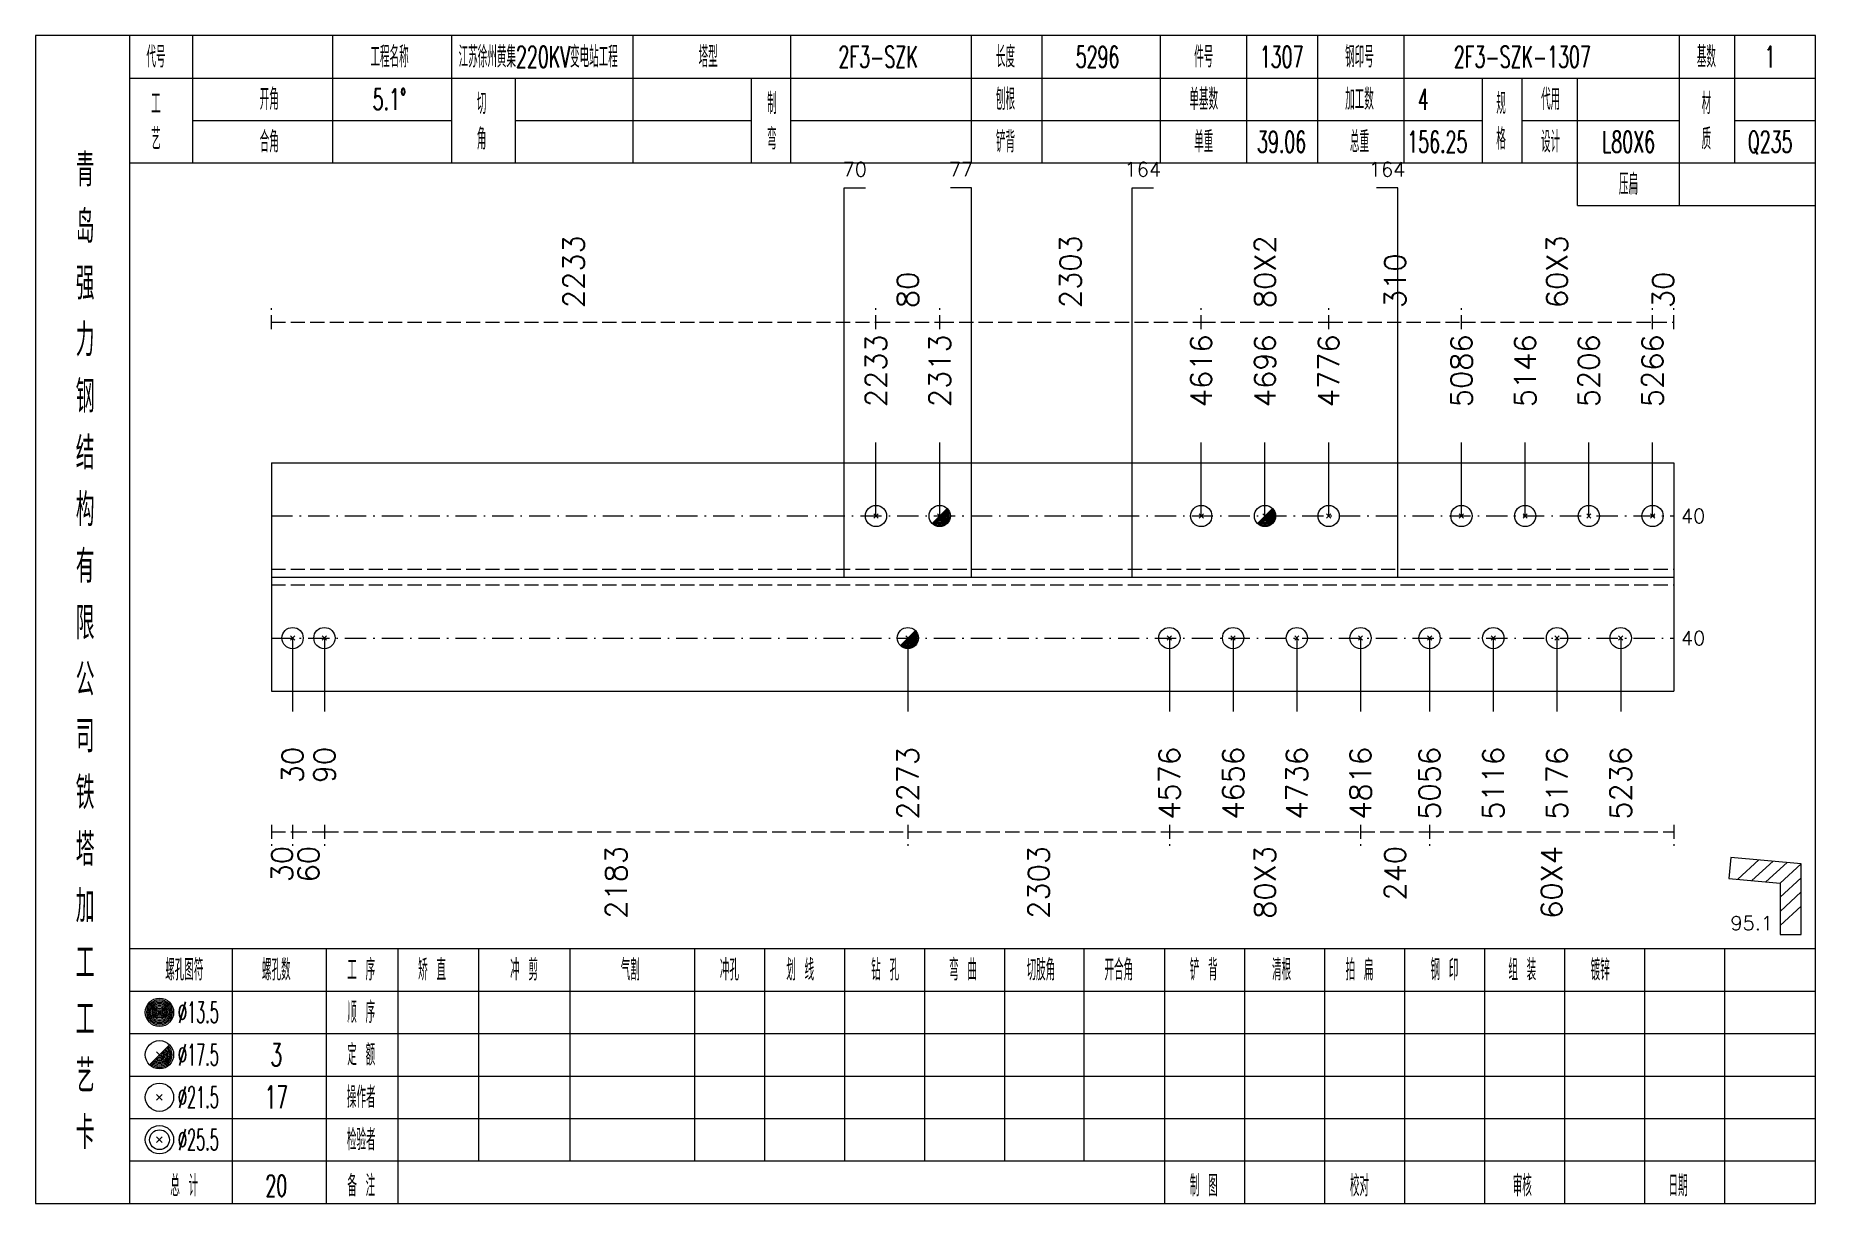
# Model space of a CAD drawing. Extents: x 0 to 4623, y -1159 to 4890.
# Drawn here: x 3425.4 to 3676.8, y 450 to 615 of the extents above; entities that cross this region are included whole.
import ezdxf
from ezdxf.enums import TextEntityAlignment as Align

# ---------------------------------------------------------------- set-up
doc = ezdxf.new("R2010")
doc.units = 0
doc.header["$MEASUREMENT"] = 0
doc.linetypes.add('一点画线', pattern=[5.2, 3, -1, 0.2, -1])
doc.linetypes.add('虚线', pattern=[2.75, 2, -0.75])
doc.layers.get('0').update_dxf_attribs({"linetype": 'CONTINUOUS', "lineweight": 25})
for name, color, linetype, lineweight in [('1', 7, 'CONTINUOUS', 25), ('2', 7, 'CONTINUOUS', 25), ('4', 7, 'CONTINUOUS', 25), ('5', 7, 'CONTINUOUS', 25)]:
    doc.layers.add(name, color=color, linetype=linetype, lineweight=lineweight)
doc.styles.get("Standard").update_dxf_attribs({"font": 'simplex.shx', "width": 0.7, "height": 3, "bigfont": 'gbhzfs.shx'})

msp = doc.modelspace()

# ---------------------------------------------------------------- texts
at = {"color": 8, "linetype": 'Continuous', "lineweight": 9}
for s, p in [('2233', (3501.404, 576.5)), ('2303', (3571.579, 576.5)), ('80X2', (3599.05, 576.5)), ('60X3', (3640.3, 576.5)), ('310', (3617.425, 576.5)), ('80', (3548.608, 576.5)), ('30', (3655.3, 576.5))]:
    msp.add_text(s, height=3, rotation=90, dxfattribs=at).set_placement(p, align=Align.MIDDLE_LEFT)
at = {"color": 7, "linetype": 'Continuous', "lineweight": 13}
for s, p in [('2233', (3544.108, 562.5)), ('2313', (3553.108, 562.5)), ('4616', (3590.05, 562.5)), ('4696', (3599.05, 562.5)), ('4776', (3608.05, 562.5)), ('5086', (3626.8, 562.5)), ('5146', (3635.8, 562.5)), ('5206', (3644.8, 562.5)), ('5266', (3653.8, 562.5))]:
    msp.add_text(s, height=3, rotation=90, dxfattribs=at).set_placement(p, align=Align.MIDDLE_LEFT)
for p in [(3657.8, 547.125), (3657.8, 529.875)]:
    msp.add_text('40', height=2, dxfattribs=at).set_placement(p, align=Align.MIDDLE_LEFT)
at = {"color": 8, "linetype": 'Continuous', "lineweight": 9}
for s, p in [('30', (3460.2, 500.5)), ('60', (3463.95, 500.5)), ('2183', (3507.404, 500.5)), ('2303', (3567.079, 500.5)), ('80X3', (3599.05, 500.5)), ('240', (3617.425, 500.5)), ('60X4', (3639.55, 500.5))]:
    msp.add_text(s, height=3, rotation=90, dxfattribs=at).set_placement(p, align=Align.MIDDLE_RIGHT)
at = {"layer": '1', "color": 7, "linetype": 'Continuous', "lineweight": 13}
for s, p in [('30', (3461.7, 514.5)), ('90', (3466.2, 514.5)), ('2273', (3548.608, 514.5)), ('4576', (3585.55, 514.5)), ('4656', (3594.55, 514.5)), ('4736', (3603.55, 514.5)), ('4816', (3612.55, 514.5)), ('5056', (3622.3, 514.5)), ('5116', (3631.3, 514.5)), ('5176', (3640.3, 514.5)), ('5236', (3649.3, 514.5))]:
    msp.add_text(s, height=3, rotation=90, dxfattribs=at).set_placement(p, align=Align.MIDDLE_RIGHT)
at = {"layer": '2', "color": 7, "linetype": 'Continuous', "lineweight": 13}
for s, p in [('70', (3541.108, 594.5)), ('77', (3556.108, 594.5)), ('164', (3581.8, 594.5)), ('164', (3616.3, 594.5))]:
    msp.add_text(s, height=2, dxfattribs=at).set_placement(p, align=Align.BOTTOM_CENTER)
msp.add_text('95.1', height=2, dxfattribs=at).set_placement((3670.8, 488), align=Align.BOTTOM_RIGHT)
at = {"layer": '4', "color": 1, "linetype": 'Continuous', "lineweight": 13}
for s, height, width, p in [('代号', 3, 0.6, (3442.4, 612)), ('工程名称', 3, 0.6, (3475.4, 612)), ('江苏徐州黄集220KV变电站工程', 3, 0.6, (3496.4, 612)), ('塔型', 3, 0.6, (3520.4, 612)), ('2F3-SZK', 3, 0.6, (3544.4, 612)), ('长度', 3, 0.6, (3562.4, 612)), ('5296', 3, 0.6, (3575.4, 612)), ('件号', 3, 0.6, (3590.4, 612)), ('1307', 3, 0.6, (3601.4, 612)), ('钢印号', 3, 0.6, (3612.4, 612)), ('2F3-SZK-1307', 3, 0.6, (3635.4, 612)), ('基数', 3, 0.6, (3661.4, 612)), ('1', 3, 0.6, (3670.4, 612)), ('工', 3, 0.6, (3442.4, 605.4)), ('开角', 3, 0.6, (3458.4, 606)), ('5.1%%d', 3, 0.6, (3475.4, 606)), ('切', 3, 0.6, (3488.4, 605.4)), ('制', 3, 0.6, (3529.4, 605.4)), ('刨根', 3, 0.6, (3562.4, 606)), ('单基数', 3, 0.6, (3590.4, 606)), ('加工数', 3, 0.6, (3612.4, 606)), ('4', 3, 0.6, (3621.4, 606)), ('规', 3, 0.6, (3632.4, 605.4)), ('代用', 3, 0.6, (3639.4, 606)), ('材', 3, 0.6, (3661.4, 605.4)), ('艺', 3, 0.6, (3442.4, 600.4)), ('合角', 3, 0.6, (3458.4, 600)), ('角', 3, 0.6, (3488.4, 600.4)), ('弯', 3, 0.6, (3529.4, 600.4)), ('铲背', 3, 0.6, (3562.4, 600)), ('单重', 3, 0.6, (3590.4, 600)), ('39.06', 3, 0.6, (3601.4, 600)), ('总重', 3, 0.6, (3612.4, 600)), ('156.25', 3, 0.6, (3623.4, 600)), ('格', 3, 0.6, (3632.4, 600.4)), ('设计', 3, 0.6, (3639.4, 600)), ('L80X6', 3, 0.6, (3650.4, 600)), ('质', 3, 0.6, (3661.4, 600.4)), ('Q235', 3, 0.6, (3670.4, 600)), ('青', 4.6, 0.8, (3432.4, 596)), ('压扁', 3, 0.6, (3650.4, 594)), ('岛', 4.6, 0.8, (3432.4, 588)), ('强', 4.6, 0.8, (3432.4, 580)), ('力', 4.6, 0.8, (3432.4, 572)), ('钢', 4.6, 0.8, (3432.4, 564)), ('结', 4.6, 0.8, (3432.4, 556)), ('构', 4.6, 0.8, (3432.4, 548)), ('有', 4.6, 0.8, (3432.4, 540)), ('限', 4.6, 0.8, (3432.4, 532)), ('公', 4.6, 0.8, (3432.4, 524)), ('司', 4.6, 0.8, (3432.4, 516)), ('铁', 4.6, 0.8, (3432.4, 508)), ('塔', 4.6, 0.8, (3432.4, 500)), ('加', 4.6, 0.8, (3432.4, 492)), ('工', 4.6, 0.8, (3432.4, 484)), ('螺孔图符', 3, 0.6, (3446.4, 483)), ('螺孔数', 3, 0.6, (3459.4, 483)), ('工 序', 3, 0.6, (3471.4, 483)), ('矫 直', 3, 0.6, (3481.4, 483)), ('冲 剪', 3, 0.6, (3494.4, 483)), ('气割', 3, 0.6, (3509.4, 483)), ('冲孔', 3, 0.6, (3523.4, 483)), ('划 线', 3, 0.6, (3533.4, 483)), ('钻 孔', 3, 0.6, (3545.4, 483)), ('弯 曲', 3, 0.6, (3556.4, 483)), ('切肢角', 3, 0.6, (3567.4, 483)), ('开合角', 3, 0.6, (3578.4, 483)), ('铲 背', 3, 0.6, (3590.4, 483)), ('清根', 3, 0.6, (3601.4, 483)), ('拍 扁', 3, 0.6, (3612.4, 483)), ('钢 印', 3, 0.6, (3624.4, 483)), ('组 装', 3, 0.6, (3635.4, 483)), ('镀锌', 3, 0.6, (3646.4, 483)), ('工', 4.6, 0.8, (3432.4, 476)), ('%%C13.5', 3, 0.5, (3448.4, 477)), ('顺 序', 3, 0.6, (3471.4, 477)), ('定 额', 3, 0.6, (3471.4, 471)), ('艺', 4.6, 0.8, (3432.4, 468)), ('%%C17.5', 3, 0.5, (3448.4, 471)), ('3', 3.2, 0.6, (3459.4, 471)), ('%%C21.5', 3, 0.5, (3448.4, 465)), ('17', 3.2, 0.6, (3459.4, 465)), ('操作者', 3, 0.6, (3471.4, 465)), ('卡', 4.6, 0.8, (3432.4, 460)), ('%%C25.5', 3, 0.5, (3448.4, 459)), ('检验者', 3, 0.6, (3471.4, 459)), ('总 计', 3, 0.6, (3446.4, 452.5)), ('20', 3, 0.6, (3459.4, 452.5)), ('备 注', 3, 0.6, (3471.4, 452.5)), ('制 图', 3, 0.6, (3590.4, 452.5)), ('校对', 3, 0.6, (3612.4, 452.5)), ('审核', 3, 0.6, (3635.4, 452.5)), ('日期', 3, 0.6, (3657.4, 452.5))]:
    msp.add_text(s, height=height, dxfattribs=dict(at, width=width)).set_placement(p, align=Align.MIDDLE_CENTER)

# ---------------------------------------------------------------- blocks, each defined once
blk = doc.blocks.new('孔21.5')
at = {"layer": '5', "color": 7, "linetype": 'Continuous', "lineweight": 13}
for p, q in [((-0.2, -0.2), (0.2, 0.2)), ((-0.2, 0.2), (0.2, -0.2))]:
    blk.add_line(p, q, dxfattribs=at)
blk.add_circle((0, 0), 1, dxfattribs=at)
blk = doc.blocks.new('孔17.5')
at = {"layer": '5', "color": 7, "linetype": 'Continuous', "lineweight": 13}
for p, q in [((-0.707, -0.707), (0.707, 0.707)), ((-0.2, 0.2), (0.2, -0.2))]:
    blk.add_line(p, q, dxfattribs=at)
blk.add_circle((0, 0), 1, dxfattribs=at)
for radius in [0.9, 0.8, 0.7, 0.6, 0.5, 0.4, 0.3, 0.2, 0.1]:
    blk.add_arc((0, 0), radius, 225, 45, dxfattribs=at)

# ---------------------------------------------------------------- linework, layer by layer
at = {"color": 8, "linetype": '虚线', "lineweight": 9}
for p, q in [((3458.7, 573.5), (3458.7, 576.5)), ((3544.108, 573.5), (3544.108, 576.5)), ((3544.108, 573.5), (3544.108, 576.5)), ((3553.108, 573.5), (3553.108, 576.5)), ((3553.108, 573.5), (3553.108, 576.5)), ((3590.05, 573.5), (3590.05, 576.5)), ((3590.05, 573.5), (3590.05, 576.5)), ((3608.05, 573.5), (3608.05, 576.5)), ((3608.05, 573.5), (3608.05, 576.5)), ((3626.8, 573.5), (3626.8, 576.5)), ((3626.8, 573.5), (3626.8, 576.5)), ((3653.8, 573.5), (3653.8, 576.5)), ((3653.8, 573.5), (3653.8, 576.5)), ((3656.8, 573.5), (3656.8, 576.5)), ((3458.7, 574.5), (3544.108, 574.5)), ((3544.108, 574.5), (3553.108, 574.5)), ((3553.108, 574.5), (3590.05, 574.5)), ((3590.05, 574.5), (3608.05, 574.5)), ((3608.05, 574.5), (3626.8, 574.5)), ((3626.8, 574.5), (3653.8, 574.5)), ((3653.8, 574.5), (3656.8, 574.5)), ((3458.7, 503.5), (3458.7, 500.5)), ((3461.7, 503.5), (3461.7, 500.5)), ((3461.7, 503.5), (3461.7, 500.5)), ((3466.2, 503.5), (3466.2, 500.5)), ((3466.2, 503.5), (3466.2, 500.5)), ((3548.608, 503.5), (3548.608, 500.5)), ((3548.608, 503.5), (3548.608, 500.5)), ((3585.55, 503.5), (3585.55, 500.5)), ((3585.55, 503.5), (3585.55, 500.5)), ((3612.55, 503.5), (3612.55, 500.5)), ((3612.55, 503.5), (3612.55, 500.5)), ((3622.3, 503.5), (3622.3, 500.5)), ((3622.3, 503.5), (3622.3, 500.5)), ((3656.8, 503.5), (3656.8, 500.5)), ((3458.7, 502.5), (3461.7, 502.5)), ((3461.7, 502.5), (3466.2, 502.5)), ((3466.2, 502.5), (3548.608, 502.5)), ((3548.608, 502.5), (3585.55, 502.5)), ((3585.55, 502.5), (3612.55, 502.5)), ((3612.55, 502.5), (3622.3, 502.5)), ((3622.3, 502.5), (3656.8, 502.5))]:
    msp.add_line(p, q, dxfattribs=at)
at = {"color": 7, "linetype": 'Continuous', "lineweight": 13}
for p, q in [((3544.108, 547.125), (3544.108, 557.5)), ((3553.108, 547.125), (3553.108, 557.5)), ((3590.05, 547.125), (3590.05, 557.5)), ((3599.05, 547.125), (3599.05, 557.5)), ((3608.05, 547.125), (3608.05, 557.5)), ((3626.8, 547.125), (3626.8, 557.5)), ((3635.8, 547.125), (3635.8, 557.5)), ((3644.8, 547.125), (3644.8, 557.5)), ((3653.8, 547.125), (3653.8, 557.5)), ((3461.7, 529.875), (3461.7, 519.5)), ((3466.2, 529.875), (3466.2, 519.5)), ((3548.608, 529.875), (3548.608, 519.5)), ((3585.55, 529.875), (3585.55, 519.5)), ((3594.55, 529.875), (3594.55, 519.5)), ((3603.55, 529.875), (3603.55, 519.5)), ((3612.55, 529.875), (3612.55, 519.5)), ((3622.3, 529.875), (3622.3, 519.5)), ((3631.3, 529.875), (3631.3, 519.5)), ((3640.3, 529.875), (3640.3, 519.5)), ((3649.3, 529.875), (3649.3, 519.5))]:
    msp.add_line(p, q, dxfattribs=at)
at = {"color": 7, "linetype": 'Continuous', "lineweight": 18}
for p, q in [((3458.7, 554.625), (3458.7, 522.375)), ((3458.7, 554.625), (3656.8, 554.625)), ((3656.8, 554.625), (3656.8, 522.375)), ((3458.7, 538.5), (3656.8, 538.5))]:
    msp.add_line(p, q, dxfattribs=at)
at = {"color": 3, "linetype": '一点画线', "lineweight": 13}
for p, q in [((3458.7, 547.125), (3656.8, 547.125)), ((3458.7, 529.875), (3656.8, 529.875))]:
    msp.add_line(p, q, dxfattribs=at)
at = {"color": 1, "linetype": '虚线', "lineweight": 18}
for p, q in [((3458.7, 539.625), (3656.8, 539.625)), ((3458.7, 537.375), (3656.8, 537.375))]:
    msp.add_line(p, q, dxfattribs=at)
at = {"layer": '1', "color": 7, "linetype": 'Continuous', "lineweight": 18}
msp.add_line((3458.7, 522.375), (3656.8, 522.375), dxfattribs=at)
at = {"layer": '2', "color": 7, "linetype": 'Continuous', "lineweight": 13}
for p, q in [((3539.608, 538.5), (3539.608, 593.5)), ((3539.608, 593.5), (3542.608, 593.5)), ((3557.608, 593.5), (3554.608, 593.5)), ((3557.608, 538.5), (3557.608, 593.5)), ((3580.3, 538.5), (3580.3, 593.5)), ((3580.3, 593.5), (3583.3, 593.5)), ((3617.8, 593.5), (3614.8, 593.5)), ((3617.8, 538.5), (3617.8, 593.5)), ((3664.84, 498.889), (3664.573, 495.901)), ((3674.8, 498), (3664.84, 498.889)), ((3665.824, 495.789), (3668.824, 498.533)), ((3667.816, 495.611), (3670.816, 498.356)), ((3669.808, 495.434), (3672.808, 498.178)), ((3671.8, 495.256), (3674.8, 498)), ((3674.8, 488), (3674.8, 498)), ((3664.573, 495.901), (3671.8, 495.256)), ((3671.8, 493.256), (3674.8, 496)), ((3671.8, 495.256), (3671.8, 488)), ((3671.8, 491.256), (3674.8, 494)), ((3671.8, 489.256), (3674.8, 492)), ((3671.8, 488), (3674.8, 488))]:
    msp.add_line(p, q, dxfattribs=at)
at = {"layer": '4', "color": 1, "linetype": 'Continuous', "lineweight": 18}
for p, q in [((3438.7, 450), (3438.7, 615)), ((3447.6, 597), (3447.6, 615)), ((3467.4, 597), (3467.4, 615)), ((3484.2, 597), (3484.2, 615)), ((3509.8, 597), (3509.8, 615)), ((3532.1, 597), (3532.1, 615)), ((3557.6, 597), (3557.6, 615)), ((3567.6, 597), (3567.6, 615)), ((3584.3, 597), (3584.3, 615)), ((3596.5, 597), (3596.5, 615)), ((3606.5, 597), (3606.5, 615)), ((3618.7, 597), (3618.7, 615)), ((3657.6, 591), (3657.6, 615)), ((3665.4, 597), (3665.4, 615)), ((3438.7, 609), (3676.8, 609)), ((3493.2, 597), (3493.2, 609)), ((3526.5, 597), (3526.5, 609)), ((3629.8, 597), (3629.8, 609)), ((3635.4, 597), (3635.4, 609)), ((3643.2, 591), (3643.2, 609)), ((3447.6, 603), (3484.2, 603)), ((3493.2, 603), (3526.5, 603)), ((3532.1, 603), (3629.8, 603)), ((3635.4, 603), (3657.6, 603)), ((3665.4, 603), (3676.8, 603)), ((3438.7, 597), (3676.8, 597)), ((3643.2, 591), (3676.8, 591)), ((3438.7, 486), (3676.8, 486)), ((3453.2, 450), (3453.2, 486)), ((3466.5, 450), (3466.5, 486)), ((3476.6, 450), (3476.6, 486)), ((3488, 456), (3488, 486)), ((3500.9, 456), (3500.9, 486)), ((3518.5, 456), (3518.5, 486)), ((3528.4, 456), (3528.4, 486)), ((3539.7, 456), (3539.7, 486)), ((3551, 456), (3551, 486)), ((3562.3, 456), (3562.3, 486)), ((3573.5, 456), (3573.5, 486)), ((3584.9, 456), (3584.9, 486)), ((3596.2, 456), (3596.2, 486)), ((3607.5, 456), (3607.5, 486)), ((3618.8, 456), (3618.8, 486)), ((3630.1, 456), (3630.1, 486)), ((3641.4, 456), (3641.4, 486)), ((3652.7, 456), (3652.7, 486)), ((3664, 456), (3664, 486)), ((3438.7, 480), (3676.8, 480)), ((3438.7, 474), (3676.8, 474)), ((3438.7, 468), (3676.8, 468)), ((3438.7, 462), (3676.8, 462)), ((3438.7, 456), (3676.8, 456)), ((3584.9, 450), (3584.9, 456)), ((3596.2, 450), (3596.2, 456)), ((3607.5, 450), (3607.5, 456)), ((3618.8, 450), (3618.8, 456)), ((3630.1, 450), (3630.1, 456)), ((3641.4, 450), (3641.4, 456)), ((3652.7, 450), (3652.7, 456)), ((3664, 450), (3664, 456))]:
    msp.add_line(p, q, dxfattribs=at)
at = {"layer": '4', "color": 7, "linetype": 'Continuous', "lineweight": 13}
for p, q in [((3442.7, 476.8), (3443.1, 477.2)), ((3443.1, 476.8), (3442.7, 477.2)), ((3441.486, 469.586), (3444.314, 472.414)), ((3442.5, 471.4), (3443.3, 470.6)), ((3442.5, 464.6), (3443.3, 465.4)), ((3442.5, 465.4), (3443.3, 464.6)), ((3442.5, 458.6), (3443.3, 459.4)), ((3442.5, 459.4), (3443.3, 458.6))]:
    msp.add_line(p, q, dxfattribs=at)
at = {"layer": '4', "color": 1, "linetype": 'Continuous', "lineweight": 18}
msp.add_lwpolyline([(3425.4, 615), (3425.4, 450), (3676.8, 450), (3676.8, 615)], close=True, dxfattribs=at)
at = {"layer": '4', "color": 7, "linetype": 'Continuous', "lineweight": 13}
for centre, radius in [((3442.9, 477), 2), ((3442.9, 477), 1.8), ((3442.9, 477), 1.6), ((3442.9, 477), 1.4), ((3442.9, 477), 1.2), ((3442.9, 477), 1), ((3442.9, 477), 0.8), ((3442.9, 477), 0.6), ((3442.9, 477), 0.4), ((3442.9, 477), 0.2), ((3442.9, 471), 2), ((3442.9, 465), 2), ((3442.9, 459), 2), ((3442.9, 459), 1.4)]:
    msp.add_circle(centre, radius, dxfattribs=at)
for radius in [1.8, 1.6, 1.4, 1.2, 1, 0.8, 0.6, 0.4, 0.2]:
    msp.add_arc((3442.9, 471), radius, 225, 45, dxfattribs=at)

# ---------------------------------------------------------------- block references
at = {"color": 7, "linetype": 'Continuous', "lineweight": 13, "xscale": 1.5, "yscale": 1.5, "zscale": 1.5}
for name, p in [('孔21.5', (3544.108, 547.125)), ('孔17.5', (3553.108, 547.125)), ('孔21.5', (3590.05, 547.125)), ('孔17.5', (3599.05, 547.125)), ('孔21.5', (3608.05, 547.125)), ('孔21.5', (3626.8, 547.125)), ('孔21.5', (3635.8, 547.125)), ('孔21.5', (3644.8, 547.125)), ('孔21.5', (3653.8, 547.125))]:
    msp.add_blockref(name, p, dxfattribs=at)
at = {"layer": '1', "color": 7, "linetype": 'Continuous', "lineweight": 13, "xscale": 1.5, "yscale": 1.5, "zscale": 1.5}
for name, p in [('孔21.5', (3461.7, 529.875)), ('孔21.5', (3466.2, 529.875)), ('孔17.5', (3548.608, 529.875)), ('孔21.5', (3585.55, 529.875)), ('孔21.5', (3594.55, 529.875)), ('孔21.5', (3603.55, 529.875)), ('孔21.5', (3612.55, 529.875)), ('孔21.5', (3622.3, 529.875)), ('孔21.5', (3631.3, 529.875)), ('孔21.5', (3640.3, 529.875)), ('孔21.5', (3649.3, 529.875))]:
    msp.add_blockref(name, p, dxfattribs=at)

msp.set_redraw_order([(e.dxf.handle, doc.entitydb.next_handle()) for e in msp.query("TEXT MTEXT ATTDEF DIMENSION ARC_DIMENSION")])  # texts and dimensions are drawn at this point

doc.saveas('drawing.dxf')
